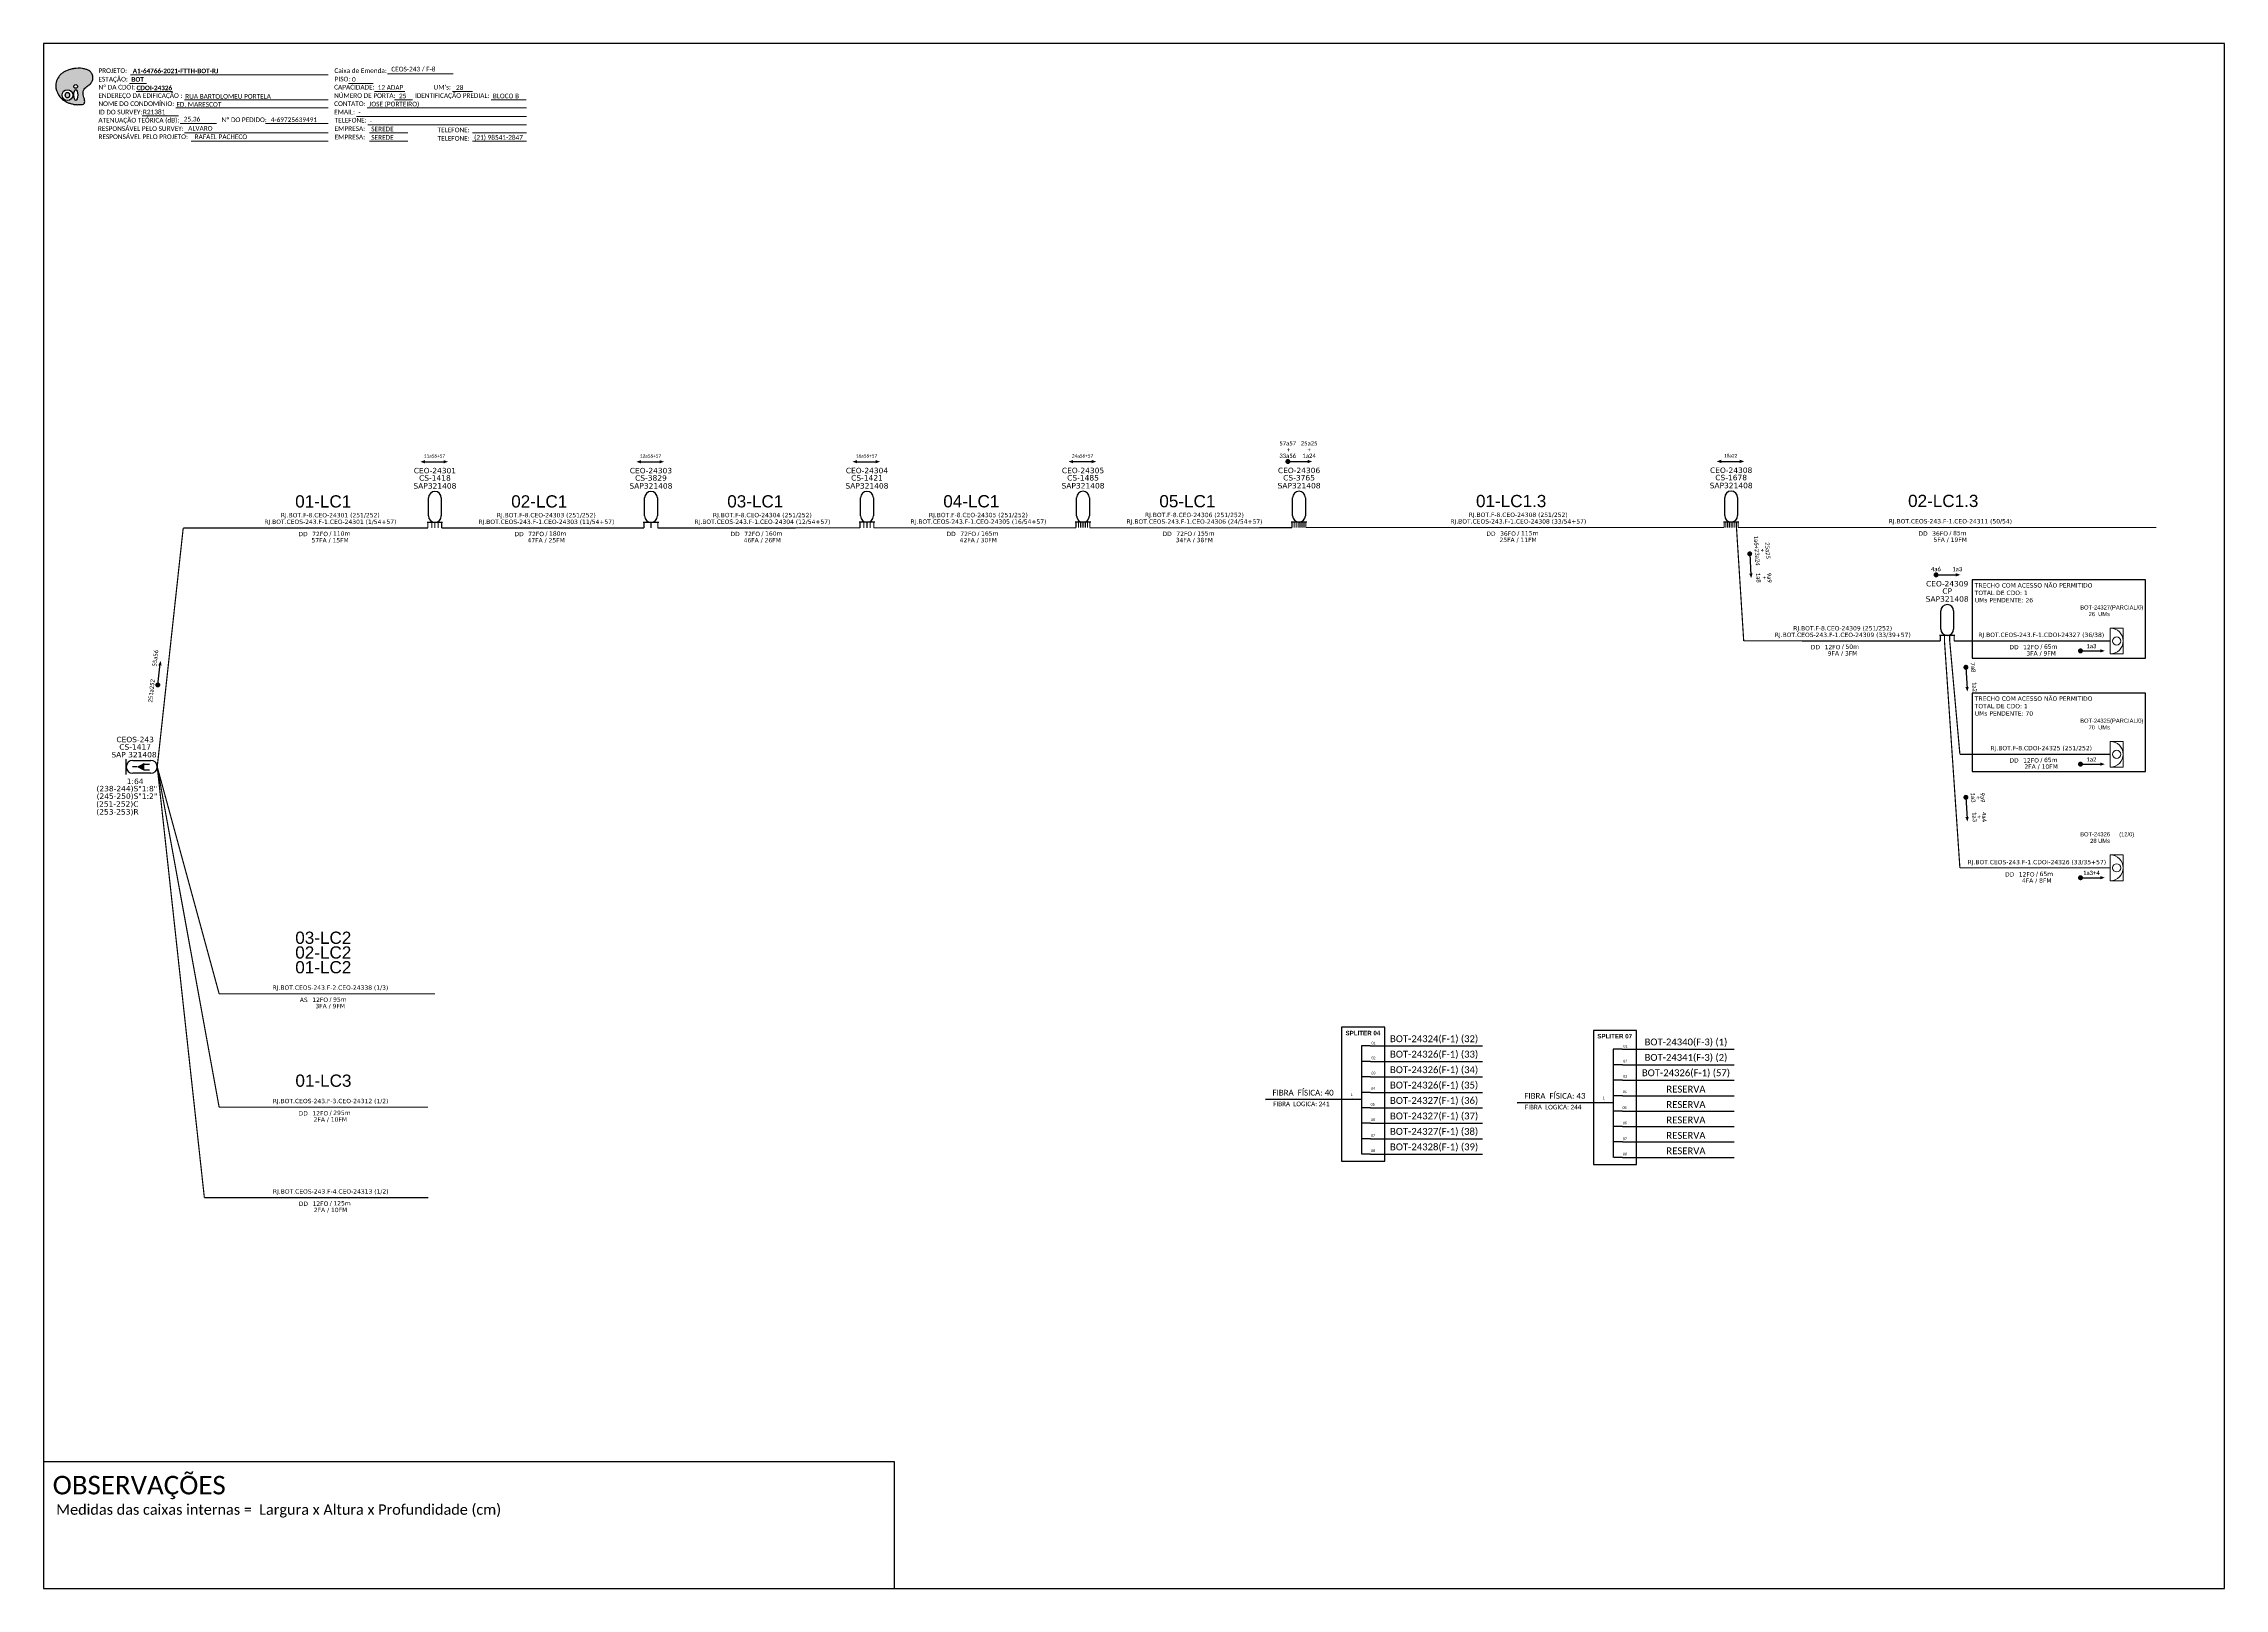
# Model space of a CAD drawing. Header units: millimetres. Extents: x 13779 to 15535, y -3498 to -2904.
# Drawn here: x 14696 to 15535, y -3498 to -2904 of the extents above; entities that cross this region are included whole.
import ezdxf
from ezdxf.enums import TextEntityAlignment as Align

# ---------------------------------------------------------------- set-up
doc = ezdxf.new("R2010")
doc.units = ezdxf.units.MM
doc.header["$MEASUREMENT"] = 0
doc.linetypes.add('ARILSUPP', pattern=[2.98, 1.42, -0.71, 0.14, -0.71])
for name, color, linetype, lineweight in [("20.0-LEGENDA DOS CDO'S", 1, 'Continuous', 0), ('20.1-CDO_INTERIOR', 1, 'Continuous', 0), ('40.1-ETIQUETAS', 1, 'Continuous', 20)]:
    doc.layers.add(name, color=color, linetype=linetype, lineweight=lineweight)
for name, color, linetype in [('20.4-CEOS', 1, 'Continuous'), ('CAP a instalar', 1, 'Continuous'), ('LC1', 3, 'Continuous'), ('SETA', 7, 'Continuous'), ('UNIFILAR', 7, 'Continuous')]:
    doc.layers.add(name, color=color, linetype=linetype)
doc.styles.add('ARIAL', font='arial.ttf')
doc.styles.add('siredit', font='verdana.ttf')
doc.styles.add('WMF-Calibri0', font='calibri.ttf')
doc.styles.add('WMF-Calibri1', font='calibrib.ttf')
doc.linetypes.add('FENCELINE1', pattern='A,0.25,-0.1,[133,ltypeshp.shx,S=0.1,R=0,X=-0.1,Y=0],-0.1,1', length=1.45)

# ---------------------------------------------------------------- blocks, each defined once
blk = doc.blocks.new('CEOS_RP_CT_DRT')
at = {"layer": '20.4-CEOS', "color": 0}
for p, q in [((-4.54, 1.19), (-1.19, 1.19)), ((-1.19, -1.19), (-4.54, -1.19))]:
    blk.add_line(p, q, dxfattribs=at)
for points in [[(-5.73, -1.43), (-5.73, 1.44)], [(-3.79, 0), (-4.59, 0)], [(-2.47, 0.48), (-1.45, 0.48)], [(-2.47, -0.52), (-1.45, -0.52)]]:
    blk.add_lwpolyline(points, dxfattribs=at)
blk.add_lwpolyline([(-3.79, 0, 0, 1.47, 0), (-2.41, 0, 1.47, 1.47, 0)], format="xyseb", dxfattribs=at)
for centre, start, end in [((-4.54, 0), 90, 270), ((-1.19, 0), 270, 90)]:
    blk.add_arc(centre, 1.19, start, end, dxfattribs=at)
at = {"layer": '20.4-CEOS', "color": 7, "style": 'siredit'}
for tag, p in [('Nº_DA_CEOS', (-2.86, 5.6)), ('LOCAL', (-2.86, 4.24)), ('SAP', (-2.86, 2.78)), ('RACIO_SPLITAGEM', (-2.86, -1.88)), ('FIBRAS_SPLITTER', (-2.86, -3.58)), ('RESERVA_FINAIS', (-2.86, -6.39)), ('FIBRAS_TOP_C', (-2.86, -5.08))]:
    blk.add_attdef(tag, text='', height=1.01, dxfattribs=at).set_placement(p, align=Align.TOP_CENTER)
blk = doc.blocks.new('ETIQUETA_RS5F')
at = {"layer": '40.1-ETIQUETAS', "color": 0, "style": 'siredit'}
blk.add_text('/', height=1.5, dxfattribs=at).set_placement((1.55, -1.95), align=Align.MIDDLE_RIGHT)
for tag, p in [('ETIQUETA_R_SECUNDARIA', (1.18, 2.1)), ('ETIQUETA_R_PRIMARIA', (1.18, 4.1)), ('F_ATIVAS/F_MORTAS', (1.11, -4.24))]:
    blk.add_attdef(tag, text='', height=1.5, dxfattribs=at).set_placement(p, align=Align.MIDDLE_CENTER)
for tag, p in [('TIPO_CABO', (-6.62, -2.12)), ('CAP_CABO', (0.37, -2.09))]:
    blk.add_attdef(tag, text='', height=1.5, dxfattribs=at).set_placement(p, align=Align.MIDDLE_RIGHT)
for tag, p in [('FUSÃO_1', (0.82, -8.39)), ('FUSÃO_2', (0.82, -10.6)), ('FUSÃO_3', (0.82, -12.93)), ('FUSÃO_4', (0.82, -15.14)), ('FUSÃO_5', (0.82, -17.16))]:
    blk.add_attdef(tag, text='', height=1.5, dxfattribs=at).set_placement(p, align=Align.CENTER)
blk.add_attdef('METROS', text='', height=1.5, dxfattribs=at).set_placement((2.11, -1.95), align=Align.MIDDLE_LEFT)
blk = doc.blocks.new('SAN')
at = {"layer": 'SETA'}
blk.add_lwpolyline([(-2.58, 0), (6.02, 0)], dxfattribs=at)
for points in [[(-2.1, -0.66), (-3.93, 0), (-2.1, 0.67)], [(5.33, 0.68), (7.16, 0.01), (5.33, -0.65)]]:
    blk.add_solid(points, dxfattribs=at)
blk = doc.blocks.new('CDOI_INT')
at = {"layer": '20.1-CDO_INTERIOR', "color": 0, "lineweight": 18}
blk.add_lwpolyline([(4.25, -4.25), (4.25, 4.25), (0, 4.25), (0, -4.25)], close=True, dxfattribs=at)
blk.add_circle((2.12, 0), 1.36, dxfattribs=at)
blk.add_arc((0, 0), 4.25, 270, 90, dxfattribs=at)
at = {"layer": "20.0-LEGENDA DOS CDO'S", "color": 0, "style": 'ARIAL'}
for tag, p in [('SAP', (-0.08, 6.23)), ('CDO_N', (-0.08, 10.38)), ('SURVEY', (-0.08, 8.2)), ('SPLITER_1', (21.18, 10.38)), ('SPLITER_2', (21.19, 8.68)), ('1:XX', (5.94, -2.22)), ('UMS', (5.94, -4.24))]:
    blk.add_attdef(tag, p, '', height=1.36, dxfattribs=at)
blk.add_attdef('FIBRAS_UTILIZADAS', text='', height=1.36, dxfattribs=at).set_placement((15.34, 10.38), align=Align.CENTER)
blk = doc.blocks.new('OI')
h = blk.add_hatch(color=40)
edge = h.paths.add_edge_path()
edge.add_spline(control_points=[(4.35, -0.67), (3.92, -0.99), (3.26, -1.5), (2.81, -2.59), (2.9, -3.5), (3.06, -4.27), (3.31, -4.85), (3.37, -5.39), (3.4, -5.88), (3.2, -6.4), (2.54, -6.61), (1.65, -6.63), (0.55, -6.67), (-0.56, -6.42), (-1.61, -6.14), (-2.77, -5.61), (-3.92, -4.77), (-4.89, -3.7), (-5.34, -2.65), (-5.6, -1.94), (-5.85, -0.96), (-5.71, 0.47), (-5.1, 2.02), (-4.14, 3.02), (-3.3, 3.61), (-2.37, 4.16), (-1.36, 4.44), (-0.56, 4.7), (0.79, 4.85), (2.24, 4.97), (3.79, 4.57), (4.67, 4.21), (5.44, 3.65), (5.76, 2.99), (6.03, 2.21), (6.01, 1.46), (5.72, 0.64), (5.31, 0.08), (4.88, -0.38), (4.51, -0.55), (4.35, -0.67)], knot_values=[0, 0, 0, 0, 1.60434, 2.417191, 3.427595, 4.282808, 4.776746, 5.304182, 5.888771, 6.258406, 6.858137, 7.79129, 8.986195, 10.124242, 11.187857, 12.242908, 13.953784, 15.414161, 16.515391, 17.349188, 17.675853, 19.552021, 21.515531, 22.568638, 23.63245, 24.621084, 25.782718, 26.745347, 27.142653, 29.870543, 31.004649, 31.921532, 32.709589, 33.801391, 34.042471, 35.192333, 35.971461, 36.628871, 37.254359, 37.836911, 37.836911, 37.836911, 37.836911], degree=3, periodic=0)
h.paths.add_polyline_path([(1.13, -0.87, -1), (-0.04, -0.87, -1)], flags=16)
edge = h.paths.add_edge_path(flags=16)
edge.add_ellipse((0.56, -3.59), major_axis=(-0.02, 1.71), ratio=0.361305, start_angle=0, end_angle=360)
h.paths.add_polyline_path([(-0.36, -3.62, -1), (-3.8, -3.62, -1)], flags=16)
edge = h.paths.add_edge_path(flags=0)
edge.add_ellipse((-2.08, -3.62), major_axis=(0, 0.885), ratio=0.758294, start_angle=0, end_angle=360)
at = {"color": 40}
for centre, radius in [((-2.08, -3.62), 1.72), ((0.54, -0.87), 0.587)]:
    blk.add_circle(centre, radius, dxfattribs=at)
blk.add_ellipse((-2.08, -3.62), major_axis=(0, 0.885), ratio=0.758294, start_param=-3.14159265358979, end_param=3.14159265358979, dxfattribs=at)
blk.add_ellipse((0.56, -3.59), major_axis=(-0.02, 1.71), ratio=0.361305, dxfattribs=at)
at = {"color": 40, "start_tangent": (-0.800898, -0.598801), "end_tangent": (-0.800898, -0.598801)}
blk.add_spline([(4.35, -0.67), (3.2, -1.78), (2.9, -2.54), (2.92, -3.55), (3.12, -4.38), (3.28, -4.85), (3.37, -5.37), (3.35, -5.95), (3.2, -6.29), (2.66, -6.55), (1.73, -6.63), (0.54, -6.62), (-0.58, -6.41), (-1.6, -6.11), (-2.56, -5.67), (-3.95, -4.67), (-4.89, -3.56), (-5.37, -2.56), (-5.64, -1.78), (-5.72, -1.46), (-5.63, 0.42), (-4.84, 2.22), (-4.13, 2.99), (-3.27, 3.62), (-2.4, 4.09), (-1.3, 4.47), (-0.37, 4.72), (0.02, 4.77), (2.75, 4.8), (3.85, 4.53), (4.69, 4.16), (5.31, 3.68), (5.85, 2.73), (5.93, 2.5), (5.94, 1.35), (5.67, 0.62), (5.29, 0.08), (4.84, -0.36), (4.35, -0.67)], degree=3, dxfattribs=at)
blk = doc.blocks.new('CARIMBO')
at = {"color": 7, "lineweight": 0}
for points in [[(134.48, -16.3), (159.61, -16.3)], [(35.15, -20.06), (41.7, -20.06)], [(35.66, -16.79), (111.64, -16.79)], [(37.81, -23.14), (51.75, -23.14)], [(119.43, -20.02), (128.92, -20.02)], [(129.48, -23.14), (141.1, -23.14)], [(159.42, -23.14), (167.09, -23.14)], [(40.13, -32.55), (54.07, -32.55)], [(52.97, -29.48), (111.64, -29.48)], [(56.38, -26.37), (111.64, -26.37)], [(122.56, -32.72), (187.83, -32.72)], [(126.6, -29.48), (187.83, -29.48)], [(137.07, -26.37), (144.01, -26.37)], [(174.24, -26.37), (187.8, -26.37)], [(54.67, -35.52), (68.61, -35.52)], [(56.38, -39.07), (111.64, -39.07)], [(126.84, -35.96), (187.83, -35.96)], [(127.45, -39.07), (142.25, -39.07)], [(167.06, -39.07), (187.83, -39.07)], [(58.87, -42.31), (111.64, -42.31)], [(127.45, -42.31), (142.25, -42.31)], [(167.06, -42.31), (187.83, -42.31)]]:
    blk.add_lwpolyline(points, dxfattribs=at)
at = {"color": 7, "xscale": 1.213923925163967, "yscale": 1.213923925163967, "zscale": 1.213923925163967, "rotation": 0.1532896023949059}
blk.add_blockref('OI', (13.86, -20.16), dxfattribs=at)
at = {"color": 7, "lineweight": 0, "style": 'WMF-Calibri0'}
for s, height, p in [('PROJETO:', 1.793, (23.26, -16.04)), ('Caixa de Emenda:', 1.7927, (114.02, -16.04)), ('ESTAÇÃO:', 1.793, (23.26, -19.32)), ('ENDEREÇO DA EDIFICAÇÃO :', 1.7927, (23.26, -25.63)), ('Nº DA CDOI:', 1.7927, (23.26, -22.39)), ('CAPACIDADE:', 1.7927, (113.91, -22.39)), ('NÚMERO DE PORTA:', 1.7927, (113.91, -25.63)), ('PISO:', 1.793, (114.09, -19.28)), ('IDENTIFICAÇÃO PREDIAL:', 1.7927, (144.99, -25.63)), ("UM's:", 1.793, (152.15, -22.39)), ('ATENUAÇÃO TEÓRICA (dB):', 1.7927, (23.26, -35.09)), ('NOME DO CONDOMÍNIO:', 1.7927, (23.26, -28.74)), ('ID DO SURVEY:', 1.7927, (23.26, -31.97)), ('CONTATO:', 1.793, (113.91, -28.74)), ('EMAIL:', 1.793, (113.91, -31.97)), ('TELEFONE:', 1.793, (114.09, -35.09)), ('RESPONSÁVEL PELO SURVEY:', 1.7927, (23.02, -38.32)), ('RESPONSÁVEL PELO PROJETO:', 1.7927, (23.26, -41.44)), ('EMPRESA:', 1.793, (114.09, -38.32)), ('EMPRESA:', 1.793, (114.09, -41.56)), ('TELEFONE:', 1.793, (153.7, -38.83)), ('TELEFONE:', 1.793, (153.7, -42.06))]:
    blk.add_text(s, height=height, dxfattribs=at).set_placement(p)
at = {"color": 7, "lineweight": 0, "flags": 8}
for tag, p, style in [('PROJ', (36.46, -16.13), 'WMF-Calibri1'), ('CEOS-XX', (135.87, -15.46), 'WMF-Calibri0'), ('EST', (35.94, -19.41), 'WMF-Calibri1'), ('LOGRADOURO', (56.65, -25.91), 'WMF-Calibri0'), ('PISO_PTR', (120.78, -19.42), 'WMF-Calibri0'), ('CAPAC.', (130.66, -22.52), 'WMF-Calibri0'), ('N°', (138.85, -25.77), 'WMF-Calibri0'), ("UC'S", (160.78, -22.54), 'WMF-Calibri0'), ('N°PREDIO', (174.94, -25.77), 'WMF-Calibri0'), ('_ID_', (40.39, -31.94), 'WMF-Calibri0'), ('NOME_DO_COND.', (53.23, -29.02), 'WMF-Calibri0'), ('O_POTEN', (56.06, -34.68), 'WMF-Calibri0'), ('EMAIL', (123.26, -32.12), 'WMF-Calibri0'), ('NOME_DO_CONTATO', (127.3, -28.89), 'WMF-Calibri0'), ('RES_SURVEY', (57.78, -38.23), 'WMF-Calibri0'), ('RES_PROJ', (60.27, -41.47), 'WMF-Calibri0'), ('TELEFONE', (127.55, -35.36), 'WMF-Calibri0'), ('EMP_RESP_SURVEY', (128.16, -38.47), 'WMF-Calibri0'), ('EMP_RESP_PROJ', (128.16, -41.71), 'WMF-Calibri0'), ('CONT_RESP_SURVEY', (167.76, -38.47), 'WMF-Calibri0'), ('CONT_RESP_PROJ', (167.76, -41.71), 'WMF-Calibri0')]:
    blk.add_attdef(tag, p, '', height=1.79, dxfattribs=dict(at, style=style))
at = {"color": 7, "lineweight": 0, "style": 'WMF-Calibri1', "flags": 8}
blk.add_attdef("N° CDO'S", text='', height=1.79, dxfattribs=at).set_placement((44.78, -22.68), align=Align.CENTER)

msp = doc.modelspace()

# ---------------------------------------------------------------- linework, layer by layer
at = {"color": 7, "linetype": 'Continuous'}
for p, q in [((15202.74, -3289.34, 0.96), (15202.74, -3331.03, 0.96)), ((15206.11, -3289.34, 0.96), (15202.74, -3289.34, 0.96)), ((15206.28, -3295.37, 0.96), (15202.91, -3295.37, 0.96)), ((15299.57, -3290.57, 0.96), (15299.57, -3332.26, 0.96)), ((15302.95, -3290.57, 0.96), (15299.57, -3290.57, 0.96)), ((15206.28, -3301.32, 0.96), (15202.91, -3301.32, 0.96)), ((15303.12, -3296.6, 0.96), (15299.74, -3296.6, 0.96)), ((15303.12, -3302.55, 0.96), (15299.74, -3302.55, 0.96)), ((15199.23, -3309.91, 0.96), (15202.72, -3309.91, 0.96)), ((15206.28, -3307.29, 0.96), (15202.91, -3307.29, 0.96)), ((15296.07, -3311.14, 0.96), (15299.56, -3311.14, 0.96)), ((15303.12, -3308.52, 0.96), (15299.74, -3308.52, 0.96)), ((15206.28, -3313.2, 0.96), (15202.91, -3313.2, 0.96)), ((15206.28, -3319.12, 0.96), (15202.91, -3319.12, 0.96)), ((15303.12, -3314.44, 0.96), (15299.74, -3314.44, 0.96)), ((15303.12, -3320.36, 0.96), (15299.74, -3320.36, 0.96)), ((15206.28, -3325.07, 0.96), (15202.91, -3325.07, 0.96)), ((15303.12, -3326.3, 0.96), (15299.74, -3326.3, 0.96)), ((15206.28, -3331, 0.96), (15202.91, -3331, 0.96)), ((15303.12, -3332.23, 0.96), (15299.74, -3332.23, 0.96))]:
    msp.add_line(p, q, dxfattribs=at)
at = {"color": 10, "linetype": 'Continuous'}
for p, q in [((15206.11, -3289.34, 0.96), (15249.26, -3289.35, 0.96)), ((15206.28, -3295.37, 0.96), (15249.26, -3295.39, 0.96)), ((15302.95, -3290.57, 0.96), (15346.1, -3290.58, 0.96)), ((15206.28, -3301.3, 0.96), (15249.26, -3301.32, 0.96)), ((15303.12, -3296.6, 0.96), (15346.1, -3296.62, 0.96)), ((15303.12, -3302.54, 0.96), (15346.1, -3302.55, 0.96)), ((15206.28, -3307.28, 0.96), (15249.26, -3307.29, 0.96)), ((15303.12, -3308.51, 0.96), (15346.1, -3308.52, 0.96)), ((15206.28, -3313.19, 0.96), (15249.26, -3313.21, 0.96)), ((15206.28, -3319.11, 0.96), (15249.26, -3319.13, 0.96)), ((15303.12, -3314.43, 0.96), (15346.1, -3314.44, 0.96)), ((15303.12, -3320.34, 0.96), (15346.1, -3320.36, 0.96)), ((15206.28, -3325.05, 0.96), (15249.26, -3325.07, 0.96)), ((15303.12, -3326.29, 0.96), (15346.1, -3326.3, 0.96)), ((15206.28, -3330.99, 0.96), (15249.26, -3331.01, 0.96)), ((15303.12, -3332.23, 0.96), (15346.1, -3332.24, 0.96))]:
    msp.add_line(p, q, dxfattribs=at)
at = {"color": 1, "linetype": 'Continuous', "lineweight": 60}
for p, q in [((15199.23, -3309.91, 0.96), (15165.84, -3310.02, 0.96)), ((15296.07, -3311.14, 0.96), (15262.68, -3311.25, 0.96))]:
    msp.add_line(p, q, dxfattribs=at)
msp.add_lwpolyline([(14696.01, -3497.96), (15534.57, -3497.96), (15534.57, -2903.96), (14696.01, -2903.96), (14696.01, -3497.96)])
at = {"color": 7, "lineweight": 0}
msp.add_lwpolyline([(14781.31, -2934.72), (14805.46, -2934.72)], dxfattribs=at)
at = {"color": 0, "const_width": 0.96, "elevation": 0.96}
for points in [[(15173.99, -3064.67, 1), (15174.95, -3064.67, 1)], [(15352.01, -3099.68, 1), (15352.07, -3100.63, 1)], [(15423.22, -3108.24, 1), (15424.18, -3108.24, 1)], [(15435.14, -3143.3, 1), (15435.2, -3144.26, 1)], [(15478.77, -3137.48, 1), (15479.73, -3137.48, 1)], [(15478.77, -3181.04, 1), (15479.73, -3181.04, 1)], [(15435.14, -3193.3, 1), (15435.2, -3194.26, 1)], [(15478.77, -3224.7, 1), (15479.73, -3224.7, 1)]]:
    msp.add_lwpolyline(points, format="xyb", close=True, dxfattribs=at)
at = {"color": 0, "elevation": 0.96}
for points in [[(15437.56, -3110.17), (15437.56, -3140.25), (15504.2, -3140.25), (15504.2, -3110.17), (15437.56, -3110.17)], [(15437.56, -3153.73), (15437.56, -3183.81), (15504.2, -3183.81), (15504.2, -3153.73), (15437.56, -3153.73)]]:
    msp.add_lwpolyline(points, dxfattribs=at)
at = {"color": 0, "const_width": 0.96}
msp.add_lwpolyline([(14739.87, -3151.06, 1), (14739.98, -3150.11, 1)], format="xyb", close=True, dxfattribs=at)
at = {"color": 7, "elevation": 0.96}
for points in [[(15195.09, -3333.7), (15211.68, -3333.7), (15211.68, -3282.19), (15195.09, -3282.19)], [(15291.92, -3334.93), (15308.51, -3334.93), (15308.51, -3283.43), (15291.92, -3283.43)]]:
    msp.add_lwpolyline(points, close=True, dxfattribs=at)
at = {"color": 7}
for points in [[(14696.08, -3449.2), (15023.04, -3449.2)], [(15023.04, -3449.2), (15023.04, -3497.96)]]:
    msp.add_lwpolyline(points, dxfattribs=at)
at = {"layer": '20.4-CEOS', "color": 0}
for p, q in [((14843.99, -3085.59, 0.96), (14843.99, -3078.65, 0.96)), ((14848.94, -3078.65, 0.96), (14848.94, -3085.59, 0.96)), ((14927.07, -3085.59, 0.96), (14927.07, -3078.65, 0.96)), ((14932.01, -3078.65, 0.96), (14932.01, -3085.59, 0.96)), ((15010.14, -3085.56, 0.96), (15010.14, -3078.62, 0.96)), ((15015.09, -3078.62, 0.96), (15015.09, -3085.56, 0.96)), ((15093.21, -3085.53, 0.96), (15093.21, -3078.59, 0.96)), ((15098.16, -3078.59, 0.96), (15098.16, -3085.53, 0.96)), ((14849.45, -3088.06, 0.96), (14843.48, -3088.06, 0.96)), ((14932.52, -3088.06, 0.96), (14926.56, -3088.06, 0.96)), ((15015.59, -3088.03, 0.96), (15009.63, -3088.03, 0.96)), ((15098.67, -3088, 0.96), (15092.7, -3088, 0.96))]:
    msp.add_line(p, q, dxfattribs=at)
at = {"layer": '20.4-CEOS', "color": 5}
for p, q in [((15176.29, -3085.5, 0.96), (15176.29, -3078.56, 0.96)), ((15181.23, -3078.56, 0.96), (15181.23, -3085.5, 0.96)), ((15342.43, -3085.45, 0.96), (15342.43, -3078.51, 0.96)), ((15347.38, -3078.51, 0.96), (15347.38, -3085.45, 0.96)), ((15181.74, -3087.97, 0.96), (15175.78, -3087.97, 0.96)), ((15347.89, -3087.92, 0.96), (15341.93, -3087.92, 0.96)), ((15425.51, -3129.07, 0.96), (15425.51, -3122.13, 0.96)), ((15430.45, -3122.13, 0.96), (15430.45, -3129.07, 0.96)), ((15430.96, -3131.55, 0.96), (15425, -3131.55, 0.96))]:
    msp.add_line(p, q, dxfattribs=at)
at = {"layer": '20.4-CEOS', "color": 0}
for centre, start, end in [((14846.47, -3078.65, 0.96), 0, 180), ((14929.54, -3078.65, 0.96), 0, 180), ((15012.61, -3078.62, 0.96), 0, 180), ((15095.69, -3078.59, 0.96), 0, 180), ((14846.47, -3085.59, 0.96), 180, 0), ((14929.54, -3085.59, 0.96), 180, 0), ((15012.61, -3085.56, 0.96), 180, 0), ((15095.69, -3085.53, 0.96), 180, 0)]:
    msp.add_arc(centre, 2.47, start, end, dxfattribs=at)
at = {"layer": '20.4-CEOS', "color": 5}
for centre, start, end in [((15178.76, -3078.56, 0.96), 0, 180), ((15344.91, -3078.51, 0.96), 0, 180), ((15178.76, -3085.5, 0.96), 180, 0), ((15344.91, -3085.45, 0.96), 180, 0), ((15427.98, -3122.13, 0.96), 0, 180), ((15427.98, -3129.07, 0.96), 180, 0)]:
    msp.add_arc(centre, 2.47, start, end, dxfattribs=at)
at = {"layer": '40.1-ETIQUETAS', "color": 1, "const_width": 0.448, "elevation": 0.96}
for points in [[(15432.87, -3220.91), (15426.94, -3133.69)], [(15432.87, -3220.91), (15490.68, -3220.89)]]:
    msp.add_lwpolyline(points, dxfattribs=at)
at = {"layer": 'CAP a instalar', "color": 5, "ltscale": 7, "const_width": 0.448, "elevation": 0.96}
for points in [[(14739.7, -3182.07), (14749.69, -3090.21)], [(14749.69, -3090.21), (14843.78, -3090.21)], [(14849.08, -3090.21), (14849.08, -3088.06)], [(14849.08, -3090.21), (14926.85, -3090.21)], [(14926.85, -3090.21), (14926.85, -3088.06)], [(14932.16, -3090.21), (14932.16, -3088.06)], [(14932.16, -3090.21), (15009.93, -3090.18)], [(15009.93, -3090.18), (15009.93, -3088.03)], [(15015.23, -3090.18), (15015.23, -3088.03)], [(15015.23, -3090.18), (15093, -3090.15)], [(15093, -3090.15), (15093, -3088)], [(15098.3, -3090.15), (15098.3, -3088)], [(15098.3, -3090.15), (15176.07, -3090.12)], [(15176.07, -3090.12), (15176.07, -3087.97)], [(15176.86, -3090.12), (15176.86, -3087.97)], [(15177.63, -3090.12), (15177.63, -3087.97)], [(15178.39, -3090.12), (15178.39, -3087.97)], [(15179.13, -3090.12), (15179.13, -3087.97)], [(15179.89, -3090.12), (15179.89, -3087.97)], [(15180.66, -3090.12), (15180.66, -3087.97)], [(15181.38, -3090.12), (15181.38, -3087.97)], [(15181.38, -3090.06), (15342.22, -3090.06)], [(15342.22, -3090.06), (15342.22, -3087.92)], [(15342.86, -3090.06), (15342.86, -3087.92)], [(15343.52, -3090.06), (15343.52, -3087.92)], [(15344.24, -3090.06), (15344.24, -3087.92)], [(15344.91, -3090.06), (15344.91, -3087.92)], [(15345.57, -3090.06), (15345.57, -3087.92)], [(15346.3, -3090.06), (15346.3, -3087.92)], [(15346.96, -3090.06), (15346.96, -3087.92)], [(15349.74, -3133.62), (15346.96, -3090.06)], [(15347.59, -3090.06), (15347.59, -3087.92)], [(15349.74, -3133.62), (15425.35, -3133.69)], [(15425.35, -3133.69), (15425.35, -3131.55)]]:
    msp.add_lwpolyline(points, dxfattribs=at)
at = {"layer": 'CAP a instalar', "color": 5, "linetype": 'FENCELINE1', "ltscale": 7, "const_width": 0.448, "elevation": 0.96}
msp.add_lwpolyline([(14843.78, -3090.21), (14843.78, -3088.06)], dxfattribs=at)
at = {"layer": 'CAP a instalar', "color": 0, "ltscale": 7, "const_width": 0.448, "elevation": 0.96}
for points in [[(14845.26, -3090.21), (14845.26, -3088.06)], [(14846.47, -3090.21), (14846.47, -3088.06)], [(14847.7, -3090.21), (14847.7, -3088.06)], [(14929.54, -3090.21), (14929.54, -3088.06)], [(15011.41, -3090.18), (15011.41, -3088.03)], [(15013.85, -3090.18), (15013.85, -3088.03)], [(15093.95, -3090.15), (15093.95, -3088)], [(15094.79, -3090.15), (15094.79, -3088)], [(15095.69, -3090.15), (15095.69, -3088)], [(15096.59, -3090.15), (15096.59, -3088)], [(15097.43, -3090.15), (15097.43, -3088)], [(15347.59, -3090.06), (15508.37, -3090.01)], [(15428.96, -3133.69), (15428.96, -3131.55)], [(15432.87, -3177.25), (15428.96, -3133.69)], [(15430.65, -3133.69), (15430.65, -3131.55)], [(15430.65, -3133.68), (15490.68, -3133.68)], [(15432.87, -3177.25), (15490.68, -3177.24)], [(14757.82, -3347.71), (14739.7, -3182.07)], [(14739.7, -3182.07), (14763.5, -3312.94)], [(14763.5, -3312.94), (14843.87, -3312.94)], [(14757.82, -3347.71), (14843.92, -3347.71)]]:
    msp.add_lwpolyline(points, dxfattribs=at)
at = {"layer": 'CAP a instalar', "color": 0, "linetype": 'FENCELINE1', "ltscale": 7, "const_width": 0.448, "elevation": 0.96}
for points in [[(15012.61, -3090.18), (15012.61, -3088.03)], [(14763.5, -3269.32), (14739.7, -3182.07)], [(14763.44, -3269.32), (14846.5, -3269.32)]]:
    msp.add_lwpolyline(points, dxfattribs=at)
at = {"layer": 'CAP a instalar', "color": 1, "ltscale": 7, "const_width": 0.448, "elevation": 0.96}
msp.add_lwpolyline([(15426.94, -3133.69), (15426.94, -3131.55)], dxfattribs=at)
at = {"layer": 'SETA', "color": 0, "elevation": 0.96}
for points in [[(15174.47, -3064.67), (15182.73, -3064.67)], [(15174.47, -3064.67), (15182.73, -3064.67)], [(15352.04, -3100.16), (15352.54, -3108.39)], [(15423.7, -3108.24), (15431.95, -3108.24)], [(15423.7, -3108.24), (15431.95, -3108.24)], [(15435.17, -3143.78), (15435.67, -3152.02)], [(15479.25, -3137.48), (15487.5, -3137.48)], [(15479.25, -3181.04), (15487.5, -3181.04)], [(15435.17, -3193.78), (15435.67, -3202.01)], [(15479.25, -3224.7), (15487.5, -3224.7)]]:
    msp.add_lwpolyline(points, dxfattribs=at)
at = {"layer": 'SETA', "color": 0}
msp.add_lwpolyline([(14739.93, -3150.59), (14740.85, -3142.39)], dxfattribs=at)
msp.add_lwpolyline([(14739.93, -3150.59), (14740.85, -3142.39)], dxfattribs=at)
for points in [[(15182.07, -3064.02, 0.96), (15183.82, -3064.66, 0.96), (15182.07, -3065.3, 0.96)], [(15182.07, -3064.02, 0.96), (15183.82, -3064.66, 0.96), (15182.07, -3065.3, 0.96)], [(15353.15, -3107.69, 0.96), (15352.62, -3109.49, 0.96), (15351.87, -3107.77, 0.96)], [(15431.29, -3107.59, 0.96), (15433.05, -3108.23, 0.96), (15431.29, -3108.87, 0.96)], [(15431.29, -3107.59, 0.96), (15433.05, -3108.23, 0.96), (15431.29, -3108.87, 0.96)], [(14740.12, -3142.97), (14740.96, -3141.29), (14741.4, -3143.11)], [(14740.12, -3142.97), (14740.96, -3141.29), (14741.4, -3143.11)], [(15486.84, -3136.83, 0.96), (15488.6, -3137.47, 0.96), (15486.84, -3138.11, 0.96)], [(15436.28, -3151.32, 0.96), (15435.75, -3153.11, 0.96), (15435, -3151.4, 0.96)], [(15486.84, -3180.39, 0.96), (15488.6, -3181.03, 0.96), (15486.84, -3181.67, 0.96)], [(15436.28, -3201.31, 0.96), (15435.75, -3203.11, 0.96), (15435, -3201.39, 0.96)], [(15486.84, -3224.04, 0.96), (15488.6, -3224.68, 0.96), (15486.84, -3225.32, 0.96)]]:
    msp.add_solid(points, dxfattribs=at)

# ---------------------------------------------------------------- block references
ref = msp.add_blockref('CARIMBO', (14693.82, -2899.22))
ref.add_attrib('PROJ', 'A1-64766-2021-FTTH-BOT-RJ', (14730.27, -2915.35), dxfattribs={"color": 7, "lineweight": 0, "height": 1.7927, "style": 'WMF-Calibri1'})
ref.add_attrib('EST', 'BOT', (14729.76, -2918.63), dxfattribs={"color": 7, "lineweight": 0, "height": 1.793, "style": 'WMF-Calibri1'})
ref.add_attrib("N° CDO'S", 'CDOI-24326', dxfattribs={"color": 7, "lineweight": 0, "height": 1.793, "style": 'WMF-Calibri1'}).set_placement((14738.6, -2921.89), align=Align.CENTER)
ref.add_attrib('LOGRADOURO', 'RUA BARTOLOMEU PORTELA ', (14750.46, -2925.13), dxfattribs={"color": 7, "lineweight": 0, "height": 1.7927, "style": 'WMF-Calibri0'})
ref.add_attrib('NOME_DO_COND.', 'ED. MARESCOT', (14747.05, -2928.24), dxfattribs={"color": 7, "lineweight": 0, "height": 1.7927, "style": 'WMF-Calibri0'})
ref.add_attrib('_ID_', 'R21381', (14734.21, -2931.16), dxfattribs={"color": 7, "lineweight": 0, "height": 1.793, "style": 'WMF-Calibri0'})
ref.add_attrib('O_POTEN', '25,36', (14749.88, -2933.9), dxfattribs={"color": 7, "lineweight": 0, "height": 1.793, "style": 'WMF-Calibri0'})
ref.add_attrib('RES_SURVEY', 'ALVARO', (14751.59, -2937.45), dxfattribs={"color": 7, "lineweight": 0, "height": 1.793, "style": 'WMF-Calibri0'})
ref.add_attrib('RES_PROJ', 'RAFAEL PACHECO', (14754.08, -2940.69), dxfattribs={"color": 7, "lineweight": 0, "height": 1.7927, "style": 'WMF-Calibri0'})
ref.add_attrib('CEOS-XX', 'CEOS-243 / F-8', (14829.69, -2914.67), dxfattribs={"color": 7, "lineweight": 0, "height": 1.7927, "style": 'WMF-Calibri0'})
ref.add_attrib('CAPAC.', '12 ADAP', (14824.47, -2921.73), dxfattribs={"color": 7, "lineweight": 0, "height": 1.793, "style": 'WMF-Calibri0'})
ref.add_attrib("UC'S", '28', (14854.59, -2921.76), dxfattribs={"color": 7, "lineweight": 0, "height": 1.793, "style": 'WMF-Calibri0'})
ref.add_attrib('PISO_PTR', '0', (14814.6, -2918.64), dxfattribs={"color": 7, "lineweight": 0, "height": 1.79, "style": 'WMF-Calibri0'})
ref.add_attrib('N°', '25', (14832.66, -2924.99), dxfattribs={"color": 7, "lineweight": 0, "height": 1.793, "style": 'WMF-Calibri0'})
ref.add_attrib('N°PREDIO', 'BLOCO B', (14868.76, -2924.99), dxfattribs={"color": 7, "lineweight": 0, "height": 1.793, "style": 'WMF-Calibri0'})
ref.add_attrib('NOME_DO_CONTATO', 'JOSE (PORTEIRO)', (14821.12, -2928.1), dxfattribs={"color": 7, "lineweight": 0, "height": 1.7927, "style": 'WMF-Calibri0'})
ref.add_attrib('EMAIL', '-', (14817.08, -2931.34), dxfattribs={"color": 7, "lineweight": 0, "height": 1.79, "style": 'WMF-Calibri0'})
ref.add_attrib('TELEFONE', '-', (14821.36, -2934.58), dxfattribs={"color": 7, "lineweight": 0, "height": 1.79, "style": 'WMF-Calibri0'})
ref.add_attrib('EMP_RESP_SURVEY', 'SEREDE', (14821.97, -2937.69), dxfattribs={"color": 7, "lineweight": 0, "height": 1.793, "style": 'WMF-Calibri0'})
ref.add_attrib('EMP_RESP_PROJ', 'SEREDE', (14821.97, -2940.93), dxfattribs={"color": 7, "lineweight": 0, "height": 1.793, "style": 'WMF-Calibri0'})
ref.add_attrib('CONT_RESP_PROJ', '(21) 98541-2847', (14861.57, -2940.93), dxfattribs={"color": 7, "lineweight": 0, "height": 1.7927, "style": 'WMF-Calibri0'})
at = {"layer": '20.1-CDO_INTERIOR', "color": 0, "ltscale": 11}
ref = msp.add_blockref('CDOI_INT', (15490.69, -3133.68, 0.96), dxfattribs=dict(at, xscale=1.16679960478541, yscale=1.166799604785637, zscale=1.166799604785627))
ref.add_attrib('CDO_N', 'BOT-24327', dxfattribs={"layer": "20.0-LEGENDA DOS CDO'S", "color": 8, "height": 1.587, "style": 'ARIAL'}).set_placement((15490.59, -3121.56, 0.96), align=Align.RIGHT)
ref.add_attrib('FIBRAS_UTILIZADAS', '    (PARCIAL/0)', dxfattribs={"layer": "20.0-LEGENDA DOS CDO'S", "color": 8, "height": 1.584, "style": 'ARIAL'}).set_placement((15495.79, -3121.56, 0.96), align=Align.CENTER)
ref.add_attrib('SURVEY', '26  UMs', dxfattribs={"layer": "20.0-LEGENDA DOS CDO'S", "color": 8, "height": 1.587, "style": 'ARIAL'}).set_placement((15490.6, -3124.11, 0.96), align=Align.RIGHT)
ref = msp.add_blockref('CDOI_INT', (15490.69, -3177.24, 0.96), dxfattribs=dict(at, xscale=1.16679960478541, yscale=1.166799604785637, zscale=1.166799604785627))
ref.add_attrib('CDO_N', 'BOT-24325', dxfattribs={"layer": "20.0-LEGENDA DOS CDO'S", "color": 8, "height": 1.587, "style": 'ARIAL'}).set_placement((15490.59, -3165.12, 0.96), align=Align.RIGHT)
ref.add_attrib('FIBRAS_UTILIZADAS', '    (PARCIAL/0)', dxfattribs={"layer": "20.0-LEGENDA DOS CDO'S", "color": 8, "height": 1.584, "style": 'ARIAL'}).set_placement((15495.79, -3165.12, 0.96), align=Align.CENTER)
ref.add_attrib('SURVEY', '70  UMs', dxfattribs={"layer": "20.0-LEGENDA DOS CDO'S", "color": 8, "height": 1.587, "style": 'ARIAL'}).set_placement((15490.6, -3167.67, 0.96), align=Align.RIGHT)
at = {"layer": '20.1-CDO_INTERIOR', "color": 1, "ltscale": 11}
ref = msp.add_blockref('CDOI_INT', (15490.69, -3220.89, 0.96), dxfattribs=dict(at, xscale=1.16679960478541, yscale=1.166799604785637, zscale=1.166799604785627))
ref.add_attrib('CDO_N', 'BOT-24326', dxfattribs={"layer": "20.0-LEGENDA DOS CDO'S", "color": 0, "height": 1.587, "style": 'ARIAL'}).set_placement((15490.59, -3208.78, 0.96), align=Align.RIGHT)
ref.add_attrib('FIBRAS_UTILIZADAS', '    (12/0)', dxfattribs={"layer": "20.0-LEGENDA DOS CDO'S", "height": 1.584, "style": 'ARIAL'}).set_placement((15495.79, -3208.78, 0.96), align=Align.CENTER)
ref.add_attrib('SURVEY', '28 UMs', dxfattribs={"layer": "20.0-LEGENDA DOS CDO'S", "color": 0, "height": 1.587, "style": 'ARIAL'}).set_placement((15490.6, -3211.32, 0.96), align=Align.RIGHT)
at = {"layer": '20.4-CEOS', "color": 5}
ref = msp.add_blockref('CEOS_RP_CT_DRT', (14739.7, -3182.07, 0.96), dxfattribs=dict(at, xscale=2.075199165344201, yscale=2.075199165344315, zscale=2.075199160319999))
ref.add_attrib('Nº_DA_CEOS', 'CEOS-243', dxfattribs={"color": 7, "height": 2.095, "style": 'siredit'}).set_placement((14731.2, -3170.5, 0.96), align=Align.TOP_CENTER)
ref.add_attrib('LOCAL', 'CS-1417', dxfattribs={"color": 7, "height": 2.095, "style": 'siredit'}).set_placement((14731.2, -3173.35, 0.96), align=Align.TOP_CENTER)
ref.add_attrib('SAP', 'SAP 321408', dxfattribs={"color": 7, "height": 2.095, "style": 'siredit'}).set_placement((14730.78, -3176.33, 0.96), align=Align.TOP_CENTER)
ref.add_attrib('RACIO_SPLITAGEM', '1:64', dxfattribs={"color": 7, "height": 2.095, "style": 'siredit'}).set_placement((14731.2, -3186.59, 0.96), align=Align.TOP_CENTER)
ref.add_attrib('FIBRAS_SPLITTER', '(238-244)S"1:8"', dxfattribs={"color": 7, "height": 2.0953, "style": 'siredit'}).set_placement((14728.01, -3189.39, 0.96), align=Align.TOP_CENTER)
ref.add_attrib('FIBRAS_TOP_C', '(251-252)C', dxfattribs={"color": 7, "height": 2.095, "style": 'siredit'}).set_placement((14724.35, -3195.3, 0.96), align=Align.TOP_CENTER)
ref.add_attrib('RESERVA_FINAIS', '(253-253)R', dxfattribs={"color": 7, "height": 2.095, "style": 'siredit'}).set_placement((14724.41, -3198.32, 0.96), align=Align.TOP_CENTER)
at = {"layer": '40.1-ETIQUETAS', "color": 0}
ref = msp.add_blockref('ETIQUETA_RS5F', (14804.94, -3090.18, 0.96), dxfattribs=dict(at, xscale=1.119743985599598, yscale=1.119743985599825, zscale=1.119743985599779))
ref.add_attrib('ETIQUETA_R_PRIMARIA', 'RJ.BOT.F-8.CEO-24301 (251/252)', dxfattribs={"color": 0, "height": 1.6796, "style": 'siredit'}).set_placement((14806.22, -3085.28, 0.96), align=Align.MIDDLE_CENTER)
ref.add_attrib('ETIQUETA_R_SECUNDARIA', 'RJ.BOT.CEOS-243.F-1.CEO-24301 (1/54+57)', dxfattribs={"color": 1, "height": 1.6796, "style": 'siredit'}).set_placement((14806.26, -3087.83, 0.96), align=Align.MIDDLE_CENTER)
ref.add_attrib('TIPO_CABO', 'DD', dxfattribs={"color": 0, "height": 1.68, "style": 'siredit'}).set_placement((14797.53, -3092.55, 0.96), align=Align.MIDDLE_RIGHT)
ref.add_attrib('CAP_CABO', '72FO', dxfattribs={"color": 0, "height": 1.68, "style": 'siredit'}).set_placement((14805.35, -3092.52, 0.96), align=Align.MIDDLE_RIGHT)
ref.add_attrib('METROS', '110m', dxfattribs={"color": 0, "height": 1.68, "style": 'siredit'}).set_placement((14807.3, -3092.37, 0.96), align=Align.MIDDLE_LEFT)
ref.add_attrib('F_ATIVAS/F_MORTAS', '57FA / 15FM', dxfattribs={"height": 1.6796, "style": 'siredit'}).set_placement((14806.18, -3094.93, 0.96), align=Align.MIDDLE_CENTER)
ref = msp.add_blockref('ETIQUETA_RS5F', (14888.01, -3090.18, 0.96), dxfattribs=dict(at, xscale=1.119743985599598, yscale=1.119743985599825, zscale=1.119743985599779))
ref.add_attrib('ETIQUETA_R_PRIMARIA', 'RJ.BOT.F-8.CEO-24303 (251/252)', dxfattribs={"color": 0, "height": 1.6796, "style": 'siredit'}).set_placement((14889.29, -3085.28, 0.96), align=Align.MIDDLE_CENTER)
ref.add_attrib('ETIQUETA_R_SECUNDARIA', 'RJ.BOT.CEOS-243.F-1.CEO-24303 (11/54+57)', dxfattribs={"color": 1, "height": 1.6796, "style": 'siredit'}).set_placement((14889.33, -3087.83, 0.96), align=Align.MIDDLE_CENTER)
ref.add_attrib('TIPO_CABO', 'DD', dxfattribs={"color": 0, "height": 1.68, "style": 'siredit'}).set_placement((14880.6, -3092.55, 0.96), align=Align.MIDDLE_RIGHT)
ref.add_attrib('CAP_CABO', '72FO', dxfattribs={"color": 0, "height": 1.68, "style": 'siredit'}).set_placement((14888.42, -3092.52, 0.96), align=Align.MIDDLE_RIGHT)
ref.add_attrib('METROS', '180m', dxfattribs={"color": 0, "height": 1.68, "style": 'siredit'}).set_placement((14890.37, -3092.37, 0.96), align=Align.MIDDLE_LEFT)
ref.add_attrib('F_ATIVAS/F_MORTAS', '47FA / 25FM', dxfattribs={"height": 1.6796, "style": 'siredit'}).set_placement((14889.25, -3094.93, 0.96), align=Align.MIDDLE_CENTER)
ref = msp.add_blockref('ETIQUETA_RS5F', (14971.08, -3090.15, 0.96), dxfattribs=dict(at, xscale=1.119743985599598, yscale=1.119743985599825, zscale=1.119743985599779))
ref.add_attrib('ETIQUETA_R_PRIMARIA', 'RJ.BOT.F-8.CEO-24304 (251/252)', dxfattribs={"color": 0, "height": 1.6796, "style": 'siredit'}).set_placement((14972.37, -3085.25, 0.96), align=Align.MIDDLE_CENTER)
ref.add_attrib('ETIQUETA_R_SECUNDARIA', 'RJ.BOT.CEOS-243.F-1.CEO-24304 (12/54+57)', dxfattribs={"color": 1, "height": 1.6796, "style": 'siredit'}).set_placement((14972.41, -3087.8, 0.96), align=Align.MIDDLE_CENTER)
ref.add_attrib('TIPO_CABO', 'DD', dxfattribs={"color": 0, "height": 1.68, "style": 'siredit'}).set_placement((14963.68, -3092.52, 0.96), align=Align.MIDDLE_RIGHT)
ref.add_attrib('CAP_CABO', '72FO', dxfattribs={"color": 0, "height": 1.68, "style": 'siredit'}).set_placement((14971.49, -3092.5, 0.96), align=Align.MIDDLE_RIGHT)
ref.add_attrib('METROS', '160m', dxfattribs={"color": 0, "height": 1.68, "style": 'siredit'}).set_placement((14973.45, -3092.34, 0.96), align=Align.MIDDLE_LEFT)
ref.add_attrib('F_ATIVAS/F_MORTAS', '46FA / 26FM', dxfattribs={"height": 1.6796, "style": 'siredit'}).set_placement((14972.33, -3094.91, 0.96), align=Align.MIDDLE_CENTER)
ref = msp.add_blockref('ETIQUETA_RS5F', (15054.16, -3090.12, 0.96), dxfattribs=dict(at, xscale=1.119743985599598, yscale=1.119743985599825, zscale=1.119743985599779))
ref.add_attrib('ETIQUETA_R_PRIMARIA', 'RJ.BOT.F-8.CEO-24305 (251/252)', dxfattribs={"color": 0, "height": 1.6796, "style": 'siredit'}).set_placement((15055.44, -3085.23, 0.96), align=Align.MIDDLE_CENTER)
ref.add_attrib('ETIQUETA_R_SECUNDARIA', 'RJ.BOT.CEOS-243.F-1.CEO-24305 (16/54+57)', dxfattribs={"color": 1, "height": 1.6796, "style": 'siredit'}).set_placement((15055.48, -3087.77, 0.96), align=Align.MIDDLE_CENTER)
ref.add_attrib('TIPO_CABO', 'DD', dxfattribs={"color": 0, "height": 1.68, "style": 'siredit'}).set_placement((15046.75, -3092.49, 0.96), align=Align.MIDDLE_RIGHT)
ref.add_attrib('CAP_CABO', '72FO', dxfattribs={"color": 0, "height": 1.68, "style": 'siredit'}).set_placement((15054.57, -3092.47, 0.96), align=Align.MIDDLE_RIGHT)
ref.add_attrib('METROS', '165m', dxfattribs={"color": 0, "height": 1.68, "style": 'siredit'}).set_placement((15056.52, -3092.31, 0.96), align=Align.MIDDLE_LEFT)
ref.add_attrib('F_ATIVAS/F_MORTAS', '42FA / 30FM', dxfattribs={"height": 1.6796, "style": 'siredit'}).set_placement((15055.4, -3094.88, 0.96), align=Align.MIDDLE_CENTER)
ref = msp.add_blockref('ETIQUETA_RS5F', (15137.23, -3090.1, 0.96), dxfattribs=dict(at, xscale=1.119743985599598, yscale=1.119743985599825, zscale=1.119743985599779))
ref.add_attrib('ETIQUETA_R_PRIMARIA', 'RJ.BOT.F-8.CEO-24306 (251/252)', dxfattribs={"color": 0, "height": 1.6796, "style": 'siredit'}).set_placement((15138.52, -3085.2, 0.96), align=Align.MIDDLE_CENTER)
ref.add_attrib('ETIQUETA_R_SECUNDARIA', 'RJ.BOT.CEOS-243.F-1.CEO-24306 (24/54+57)', dxfattribs={"color": 1, "height": 1.6796, "style": 'siredit'}).set_placement((15138.56, -3087.74, 0.96), align=Align.MIDDLE_CENTER)
ref.add_attrib('TIPO_CABO', 'DD', dxfattribs={"color": 0, "height": 1.68, "style": 'siredit'}).set_placement((15129.82, -3092.46, 0.96), align=Align.MIDDLE_RIGHT)
ref.add_attrib('CAP_CABO', '72FO', dxfattribs={"color": 0, "height": 1.68, "style": 'siredit'}).set_placement((15137.64, -3092.44, 0.96), align=Align.MIDDLE_RIGHT)
ref.add_attrib('METROS', '155m', dxfattribs={"color": 0, "height": 1.68, "style": 'siredit'}).set_placement((15139.6, -3092.28, 0.96), align=Align.MIDDLE_LEFT)
ref.add_attrib('F_ATIVAS/F_MORTAS', '34FA / 38FM', dxfattribs={"height": 1.6796, "style": 'siredit'}).set_placement((15138.48, -3094.85, 0.96), align=Align.MIDDLE_CENTER)
ref = msp.add_blockref('ETIQUETA_RS5F', (15261.73, -3090.04, 0.96), dxfattribs=dict(at, xscale=1.119743985599598, yscale=1.119743985599825, zscale=1.119743985599779))
ref.add_attrib('ETIQUETA_R_PRIMARIA', 'RJ.BOT.F-8.CEO-24308 (251/252)', dxfattribs={"color": 0, "height": 1.6796, "style": 'siredit'}).set_placement((15263.02, -3085.14, 0.96), align=Align.MIDDLE_CENTER)
ref.add_attrib('ETIQUETA_R_SECUNDARIA', 'RJ.BOT.CEOS-243.F-1.CEO-24308 (33/54+57)', dxfattribs={"color": 1, "height": 1.6796, "style": 'siredit'}).set_placement((15263.06, -3087.68, 0.96), align=Align.MIDDLE_CENTER)
ref.add_attrib('TIPO_CABO', 'DD', dxfattribs={"color": 0, "height": 1.68, "style": 'siredit'}).set_placement((15254.33, -3092.41, 0.96), align=Align.MIDDLE_RIGHT)
ref.add_attrib('CAP_CABO', '36FO', dxfattribs={"color": 0, "height": 1.68, "style": 'siredit'}).set_placement((15262.14, -3092.38, 0.96), align=Align.MIDDLE_RIGHT)
ref.add_attrib('METROS', '115m', dxfattribs={"color": 0, "height": 1.68, "style": 'siredit'}).set_placement((15264.1, -3092.23, 0.96), align=Align.MIDDLE_LEFT)
ref.add_attrib('F_ATIVAS/F_MORTAS', '25FA / 11FM', dxfattribs={"height": 1.6796, "style": 'siredit'}).set_placement((15262.98, -3094.79, 0.96), align=Align.MIDDLE_CENTER)
ref = msp.add_blockref('ETIQUETA_RS5F', (15427.88, -3089.98, 0.96), dxfattribs=dict(at, xscale=1.119743985599598, yscale=1.119743985599825, zscale=1.119743985599779))
ref.add_attrib('ETIQUETA_R_SECUNDARIA', 'RJ.BOT.CEOS-243.F-1.CEO-24311 (50/54)', dxfattribs={"color": 0, "height": 1.6796, "style": 'siredit'}).set_placement((15429.21, -3087.63, 0.96), align=Align.MIDDLE_CENTER)
ref.add_attrib('TIPO_CABO', 'DD', dxfattribs={"color": 0, "height": 1.68, "style": 'siredit'}).set_placement((15420.47, -3092.35, 0.96), align=Align.MIDDLE_RIGHT)
ref.add_attrib('CAP_CABO', '36FO', dxfattribs={"color": 0, "height": 1.68, "style": 'siredit'}).set_placement((15428.29, -3092.33, 0.96), align=Align.MIDDLE_RIGHT)
ref.add_attrib('METROS', '85m', dxfattribs={"color": 0, "height": 1.68, "style": 'siredit'}).set_placement((15430.25, -3092.17, 0.96), align=Align.MIDDLE_LEFT)
ref.add_attrib('F_ATIVAS/F_MORTAS', '5FA / 19FM', dxfattribs={"color": 0, "height": 1.68, "style": 'siredit'}).set_placement((15429.13, -3094.74, 0.96), align=Align.MIDDLE_CENTER)
ref = msp.add_blockref('ETIQUETA_RS5F', (15386.51, -3133.67, 0.96), dxfattribs=dict(at, xscale=1.119743985599598, yscale=1.119743985599825, zscale=1.119743985599779))
ref.add_attrib('ETIQUETA_R_PRIMARIA', 'RJ.BOT.F-8.CEO-24309 (251/252)', dxfattribs={"color": 0, "height": 1.6796, "style": 'siredit'}).set_placement((15387.79, -3128.77, 0.96), align=Align.MIDDLE_CENTER)
ref.add_attrib('ETIQUETA_R_SECUNDARIA', 'RJ.BOT.CEOS-243.F-1.CEO-24309 (33/39+57)', dxfattribs={"color": 1, "height": 1.6796, "style": 'siredit'}).set_placement((15387.83, -3131.31, 0.96), align=Align.MIDDLE_CENTER)
ref.add_attrib('TIPO_CABO', 'DD', dxfattribs={"color": 0, "height": 1.68, "style": 'siredit'}).set_placement((15379.1, -3136.04, 0.96), align=Align.MIDDLE_RIGHT)
ref.add_attrib('CAP_CABO', '12FO', dxfattribs={"color": 0, "height": 1.68, "style": 'siredit'}).set_placement((15386.92, -3136.01, 0.96), align=Align.MIDDLE_RIGHT)
ref.add_attrib('METROS', '50m', dxfattribs={"color": 0, "height": 1.68, "style": 'siredit'}).set_placement((15388.87, -3135.86, 0.96), align=Align.MIDDLE_LEFT)
ref.add_attrib('F_ATIVAS/F_MORTAS', '9FA / 3FM', dxfattribs={"height": 1.68, "style": 'siredit'}).set_placement((15387.75, -3138.42, 0.96), align=Align.MIDDLE_CENTER)
ref = msp.add_blockref('ETIQUETA_RS5F', (15462.85, -3133.66, 0.96), dxfattribs=dict(at, xscale=1.119743985599598, yscale=1.119743985599825, zscale=1.119743985599779))
ref.add_attrib('ETIQUETA_R_PRIMARIA', 'RJ.BOT.CEOS-243.F-1.CDOI-24327 (36/38)', dxfattribs={"color": 0, "height": 1.6796, "style": 'siredit'}).set_placement((15464.14, -3131.3, 0.96), align=Align.MIDDLE_CENTER)
ref.add_attrib('TIPO_CABO', 'DD', dxfattribs={"color": 0, "height": 1.68, "style": 'siredit'}).set_placement((15455.45, -3136.03, 0.96), align=Align.MIDDLE_RIGHT)
ref.add_attrib('CAP_CABO', '12FO', dxfattribs={"color": 0, "height": 1.68, "style": 'siredit'}).set_placement((15463.26, -3136, 0.96), align=Align.MIDDLE_RIGHT)
ref.add_attrib('METROS', '65m', dxfattribs={"color": 0, "height": 1.68, "style": 'siredit'}).set_placement((15465.22, -3135.85, 0.96), align=Align.MIDDLE_LEFT)
ref.add_attrib('F_ATIVAS/F_MORTAS', '3FA / 9FM', dxfattribs={"color": 0, "height": 1.68, "style": 'siredit'}).set_placement((15464.1, -3138.41, 0.96), align=Align.MIDDLE_CENTER)
ref = msp.add_blockref('ETIQUETA_RS5F', (15462.85, -3177.22, 0.96), dxfattribs=dict(at, xscale=1.119743985599598, yscale=1.119743985599825, zscale=1.119743985599779))
ref.add_attrib('ETIQUETA_R_PRIMARIA', 'RJ.BOT.F-8.CDOI-24325 (251/252)', dxfattribs={"color": 0, "height": 1.6796, "style": 'siredit'}).set_placement((15464.14, -3174.86, 0.96), align=Align.MIDDLE_CENTER)
ref.add_attrib('TIPO_CABO', 'DD', dxfattribs={"color": 0, "height": 1.68, "style": 'siredit'}).set_placement((15455.45, -3179.59, 0.96), align=Align.MIDDLE_RIGHT)
ref.add_attrib('CAP_CABO', '12FO', dxfattribs={"color": 0, "height": 1.68, "style": 'siredit'}).set_placement((15463.26, -3179.56, 0.96), align=Align.MIDDLE_RIGHT)
ref.add_attrib('METROS', '65m', dxfattribs={"color": 0, "height": 1.68, "style": 'siredit'}).set_placement((15465.22, -3179.41, 0.96), align=Align.MIDDLE_LEFT)
ref.add_attrib('F_ATIVAS/F_MORTAS', '2FA / 10FM', dxfattribs={"color": 0, "height": 1.68, "style": 'siredit'}).set_placement((15464.1, -3181.97, 0.96), align=Align.MIDDLE_CENTER)
ref = msp.add_blockref('ETIQUETA_RS5F', (15461.16, -3221.04, 0.96), dxfattribs=dict(at, xscale=1.119743985599598, yscale=1.119743985599825, zscale=1.119743985599779))
ref.add_attrib('ETIQUETA_R_PRIMARIA', 'RJ.BOT.CEOS-243.F-1.CDOI-24326 (33/35+57)', dxfattribs={"height": 1.6796, "style": 'siredit'}).set_placement((15462.45, -3218.69, 0.96), align=Align.MIDDLE_CENTER)
ref.add_attrib('TIPO_CABO', 'DD', dxfattribs={"height": 1.68, "style": 'siredit'}).set_placement((15453.76, -3223.41, 0.96), align=Align.MIDDLE_RIGHT)
ref.add_attrib('CAP_CABO', '12FO', dxfattribs={"color": 1, "height": 1.68, "style": 'siredit'}).set_placement((15461.58, -3223.39, 0.96), align=Align.MIDDLE_RIGHT)
ref.add_attrib('METROS', '65m', dxfattribs={"height": 1.68, "style": 'siredit'}).set_placement((15463.53, -3223.23, 0.96), align=Align.MIDDLE_LEFT)
ref.add_attrib('F_ATIVAS/F_MORTAS', '4FA / 8FM', dxfattribs={"color": 1, "height": 1.68, "style": 'siredit'}).set_placement((15462.41, -3225.8, 0.96), align=Align.MIDDLE_CENTER)
ref = msp.add_blockref('ETIQUETA_RS5F', (14804.97, -3269.3, 0.96), dxfattribs=dict(at, xscale=1.119743985599598, yscale=1.119743985599825, zscale=1.119743985599779))
ref.add_attrib('ETIQUETA_R_SECUNDARIA', 'RJ.BOT.CEOS-243.F-2.CEO-24338 (1/3)', dxfattribs={"color": 0, "height": 1.6796, "style": 'siredit'}).set_placement((14806.29, -3266.94, 0.96), align=Align.MIDDLE_CENTER)
ref.add_attrib('TIPO_CABO', 'AS', dxfattribs={"color": 0, "height": 1.68, "style": 'siredit'}).set_placement((14797.56, -3271.67, 0.96), align=Align.MIDDLE_RIGHT)
ref.add_attrib('CAP_CABO', '12FO', dxfattribs={"color": 0, "height": 1.68, "style": 'siredit'}).set_placement((14805.38, -3271.64, 0.96), align=Align.MIDDLE_RIGHT)
ref.add_attrib('METROS', '95m', dxfattribs={"color": 0, "height": 1.68, "style": 'siredit'}).set_placement((14807.33, -3271.49, 0.96), align=Align.MIDDLE_LEFT)
ref.add_attrib('F_ATIVAS/F_MORTAS', '3FA / 9FM', dxfattribs={"color": 0, "height": 1.68, "style": 'siredit'}).set_placement((14806.21, -3274.05, 0.96), align=Align.MIDDLE_CENTER)
ref = msp.add_blockref('ETIQUETA_RS5F', (14805.02, -3312.92, 0.96), dxfattribs=dict(at, xscale=1.119743985599598, yscale=1.119743985599825, zscale=1.119743985599779))
ref.add_attrib('ETIQUETA_R_SECUNDARIA', 'RJ.BOT.CEOS-243.F-3.CEO-24312 (1/2)', dxfattribs={"color": 0, "height": 1.6796, "style": 'siredit'}).set_placement((14806.35, -3310.56, 0.96), align=Align.MIDDLE_CENTER)
ref.add_attrib('TIPO_CABO', 'DD', dxfattribs={"color": 0, "height": 1.68, "style": 'siredit'}).set_placement((14797.62, -3315.29, 0.96), align=Align.MIDDLE_RIGHT)
ref.add_attrib('CAP_CABO', '12FO', dxfattribs={"color": 0, "height": 1.68, "style": 'siredit'}).set_placement((14805.44, -3315.26, 0.96), align=Align.MIDDLE_RIGHT)
ref.add_attrib('METROS', '295m', dxfattribs={"color": 0, "height": 1.68, "style": 'siredit'}).set_placement((14807.39, -3315.11, 0.96), align=Align.MIDDLE_LEFT)
ref.add_attrib('F_ATIVAS/F_MORTAS', '2FA / 10FM', dxfattribs={"color": 0, "height": 1.68, "style": 'siredit'}).set_placement((14806.27, -3317.67, 0.96), align=Align.MIDDLE_CENTER)
ref = msp.add_blockref('ETIQUETA_RS5F', (14805.08, -3347.69, 0.96), dxfattribs=dict(at, xscale=1.119743985599598, yscale=1.119743985599825, zscale=1.119743985599779))
ref.add_attrib('ETIQUETA_R_SECUNDARIA', 'RJ.BOT.CEOS-243.F-4.CEO-24313 (1/2)', dxfattribs={"color": 0, "height": 1.6796, "style": 'siredit'}).set_placement((14806.41, -3345.33, 0.96), align=Align.MIDDLE_CENTER)
ref.add_attrib('TIPO_CABO', 'DD', dxfattribs={"color": 0, "height": 1.68, "style": 'siredit'}).set_placement((14797.67, -3350.06, 0.96), align=Align.MIDDLE_RIGHT)
ref.add_attrib('CAP_CABO', '12FO', dxfattribs={"color": 0, "height": 1.68, "style": 'siredit'}).set_placement((14805.49, -3350.03, 0.96), align=Align.MIDDLE_RIGHT)
ref.add_attrib('METROS', '125m', dxfattribs={"color": 0, "height": 1.68, "style": 'siredit'}).set_placement((14807.45, -3349.88, 0.96), align=Align.MIDDLE_LEFT)
ref.add_attrib('F_ATIVAS/F_MORTAS', '2FA / 10FM', dxfattribs={"color": 0, "height": 1.68, "style": 'siredit'}).set_placement((14806.33, -3352.44, 0.96), align=Align.MIDDLE_CENTER)
at = {"layer": 'UNIFILAR', "color": 0, "lineweight": -3, "xscale": 0.9600000000000364, "yscale": 0.9599999999999226, "zscale": 0.96}
for p in [(14844.66, -3064.76, 0.96), (14927.73, -3064.76, 0.96), (15010.8, -3064.73, 0.96), (15093.88, -3064.7, 0.96), (15343.1, -3064.62, 0.96)]:
    msp.add_blockref('SAN', p, dxfattribs=at)

# ---------------------------------------------------------------- texts
at = {"color": 7, "lineweight": 0, "style": 'WMF-Calibri0'}
msp.add_text('Nº DO PEDIDO:', height=1.7927, dxfattribs=at).set_placement((14764.45, -2934.15))
at = {"color": 0, "style": 'siredit'}
for s, p in [('TRECHO COM ACESSO NÃO PERMITIDO', (15438.59, -3113.11, 0.96)), ('TOTAL DE CDO: 1', (15438.59, -3116, 0.96)), ('UMs PENDENTE: 26', (15438.59, -3118.81, 0.96)), ('TRECHO COM ACESSO NÃO PERMITIDO', (15438.59, -3156.67, 0.96)), ('TOTAL DE CDO: 1', (15438.59, -3159.56, 0.96)), ('UMs PENDENTE: 70', (15438.59, -3162.37, 0.96))]:
    msp.add_text(s, height=1.6796, dxfattribs=at).set_placement(p)
at = {"color": 7, "style": 'WMF-Calibri0'}
msp.add_text('OBSERVAÇÕES', height=7.1308, dxfattribs=at).set_placement((14699.5, -3461.82))
at = {"color": 0, "width": 24.3444, "attachment_point": 5}
for s, insert, char_height in [('{\\fCalibri|b0|i0|c0|p34;\\C1;57a57}', (15174.41, -3057.67, 0.96), 1.6423), ('\\pt3.421;{\\fCalibri|b0|i0|c0|p34;\\C1;+}', (15174.64, -3060.13, 0.96), 1.6423), ('\\pt3.421;{\\fCalibri|b0|i0|c0|p34;\\C1;25a25}', (15182.64, -3057.67, 0.96), 1.6423), ('\\pt3.421;{\\fCalibri|b0|i0|c0|p34;\\C1;+}', (15182.64, -3060.13, 0.96), 1.6423), ('{\\fCalibri|b0|i0|c0|p34;\\C7;11a56\\C1;+57}', (14846.29, -3062.55, 0.96), 1.3056), ('{\\fCalibri|b0|i0|c0|p34;\\C7;12a56\\C1;+57}', (14929.36, -3062.55, 0.96), 1.3056), ('{\\fCalibri|b0|i0|c0|p34;\\C7;16a56\\C1;+57}', (15012.43, -3062.53, 0.96), 1.3056), ('{\\fCalibri|b0|i0|c0|p34;\\C7;24a56\\C1;+57}', (15095.51, -3062.5, 0.96), 1.3056), ('\\C7;\\fCalibri|b0|i0|c0|p34;33a56', (15174.41, -3062.47, 0.96), 1.6423), ('\\C7;\\fCalibri|b0|i0|c0|p34;1a24', (15182.64, -3062.47, 0.96), 1.6423), ('\\C7;\\fCalibri|b0|i0|c0|p34;18a22', (15344.73, -3062.41, 0.96), 1.3056), ('\\C7;\\fCalibri|b0|i0|c0|p34;4a6', (15423.63, -3106.04, 0.96), 1.6423), ('\\C7;\\fCalibri|b0|i0|c0|p34;1a3', (15431.86, -3106.04, 0.96), 1.6423), ('\\C7;\\fCalibri|b0|i0|c0|p34;1a3', (15483.43, -3135.63, 0.96), 1.6423), ('\\C7;\\fCalibri|b0|i0|c0|p34;1a2', (15483.43, -3179.19, 0.96), 1.6423), ('{\\fCalibri|b0|i0|c0|p34;\\C7;1a3+4}', (15483.43, -3222.85, 0.96), 1.6423)]:
    msp.add_mtext(s, dxfattribs=dict(at, insert=insert, char_height=char_height))
at = {"color": 0, "char_height": 1.6423, "width": 24.3444, "attachment_point": 5}
for s, insert, rotation in [('\\C7;\\fCalibri|b0|i0|c0|p34;1a6+23a24', (15354.82, -3098.91, 0.96), 273.46389), ('{\\fCalibri|b0|i0|c0|p34;\\C1;+}', (15356.94, -3098.91, 0.96), 273.46389), ('{\\fCalibri|b0|i0|c0|p34;\\C1;25a25}', (15358.98, -3098.91, 0.96), 273.46389), ('\\C7;\\fCalibri|b0|i0|c0|p34;1a8', (15355.4, -3109.35, 0.96), 273.46389), ('{\\fCalibri|b0|i0|c0|p34;\\C1;+}', (15357.61, -3109.35, 0.96), 273.46389), ('{\\fCalibri|b0|i0|c0|p34;\\C1;9a9}', (15359.57, -3109.35, 0.96), 273.46389), ('\\C7;\\fCalibri|b0|i0|c0|p34;55a56', (14738.96, -3140.28), 83.59728), ('\\C7;\\fCalibri|b0|i0|c0|p34;7a8', (15437.95, -3143.83, 0.96), 273.46389), ('{\\fCalibri|b0|i0|c0|p34;\\C7;251a252}', (14737.46, -3152.83), 83.59728), ('\\C7;\\fCalibri|b0|i0|c0|p34;1a2', (15438.53, -3151.34, 0.96), 273.46389), ('\\C7;\\fCalibri|b0|i0|c0|p34;1a3', (15437.95, -3193.83, 0.96), 273.46389), ('\\C7;\\fCalibri|b0|i0|c0|p34;1a3', (15438.53, -3201.33, 0.96), 273.46389)]:
    msp.add_mtext(s, dxfattribs=dict(at, insert=insert, rotation=rotation))
at = {"color": 1, "char_height": 1.6423, "width": 24.3444, "attachment_point": 5, "rotation": 273.46389}
for s, insert in [('{\\fCalibri|b0|i0|c0|p34;+}', (15439.88, -3194, 0.96)), ('{\\fCalibri|b0|i0|c0|p34;9a9}', (15441.6, -3193.83, 0.96)), ('{\\fCalibri|b0|i0|c0|p34;+}', (15440.31, -3201.33, 0.96)), ('{\\fCalibri|b0|i0|c0|p34;4a4}', (15442.19, -3201.33, 0.96))]:
    msp.add_mtext(s, dxfattribs=dict(at, insert=insert))
at = {"attachment_point": 5}
for s, insert, char_height, width in [('\\C10;\\fArial|b1|i0|c0|p34;\\H1x;SPLITER 04', (15203.31, -3284.43, 0.96), 1.7043, 16.5888), ('\\pt49.37685;{\\fCalibri|b0|i0|c0|p34;\\C7;BOT-24324(F-1) (32)}', (15230.69, -3286.9, 0.96), 2.6334, 39.2739), ('\\C10;\\fArial|b1|i0|c0|p34;\\H1x;SPLITER 07', (15300.14, -3285.66, 0.96), 1.7043, 16.5888), ('\\pt49.37685;{\\fCalibri|b0|i0|c0|p34;\\C7;BOT-24340(F-3) (1)}', (15327.53, -3288.14, 0.96), 2.6334, 39.2739), ('\\C7;\\fArial|b0|i0|;\\H1.0273588255048;02 ', (15207.35, -3294, 0.96), 1.7043, 3.6079), ('\\C7;\\fArial|b0|i0|;\\H1.0273588255048;01 ', (15207.4, -3288.24, 0.96), 1.7043, 3.4178), ('\\pt49.38;{\\fCalibri|b0|i0|c0|p34;\\C1;BOT-24326(F-1) (33)}', (15230.69, -3292.83, 0.96), 2.6334, 39.2739), ('\\C7;\\fArial|b0|i0|;\\H1.0273588255048;02 ', (15304.19, -3295.24, 0.96), 1.7043, 3.6079), ('\\C7;\\fArial|b0|i0|;\\H1.0273588255048;01 ', (15304.24, -3289.48, 0.96), 1.7043, 3.4178), ('\\pt49.37685;{\\fCalibri|b0|i0|c0|p34;\\C7;BOT-24341(F-3) (2)}', (15327.53, -3294.07, 0.96), 2.6334, 39.2739), ('\\C7;\\fArial|b0|i0|;\\H1.0273588255048;03 ', (15207.35, -3299.81, 0.96), 1.7043, 3.3178), ('\\pt49.38;{\\fCalibri|b0|i0|c0|p34;\\C1;BOT-24326(F-1) (34)}', (15230.69, -3298.81, 0.96), 2.6334, 39.2739), ('\\pt49.38;{\\fCalibri|b0|i0|c0|p34;\\C1;BOT-24326(F-1) (35)}', (15230.69, -3304.72, 0.96), 2.6334, 39.2739), ('\\C7;\\fArial|b0|i0|;\\H1.0273588255048;03 ', (15304.19, -3301.04, 0.96), 1.7043, 3.3178), ('\\pt49.38;{\\fCalibri|b0|i0|c0|p34;\\C1;BOT-24326(F-1) (57)}', (15327.53, -3299.98, 0.96), 2.6334, 39.2739), ('{\\fCalibri|b0|i0|c0|p34;\\C7;FIBRA  FÍSICA: 40}', (15180.31, -3307.37, 0.96), 2.1945, 33.1776), ('{\\fCalibri|b0|i0|c0|p34;\\C7;FIBRA  LOGICA: 241}', (15179.64, -3311.68, 0.96), 1.7557, 33.1776), ('\\C7;\\fArial|b0|i0|;\\H1.0273588255048;1', (15199.07, -3308.16, 0.96), 1.7043, 1.6881), ('\\C7;\\fArial|b0|i0|;\\H1.0273588255048;05 ', (15207.08, -3311.86, 0.96), 1.7043, 4.4373), ('\\C7;\\fArial|b0|i0|;\\H1.0273588255048;04 ', (15207.21, -3305.71, 0.96), 1.7043, 3.6079), ('\\pt49.37685;{\\fCalibri|b0|i0|c0|p34;\\C7;BOT-24327(F-1) (36)}', (15230.69, -3310.64, 0.96), 2.6334, 39.2739), ('{\\fCalibri|b0|i0|c0|p34;\\C7;FIBRA  FÍSICA: 43}', (15277.14, -3308.6, 0.96), 2.1945, 33.1776), ('{\\fCalibri|b0|i0|c0|p34;\\C7;FIBRA  LOGICA: 244}', (15276.48, -3312.91, 0.96), 1.7557, 33.1776), ('\\C7;\\fArial|b0|i0|;\\H1.0273588255048;1', (15295.91, -3309.39, 0.96), 1.7043, 1.6881), ('\\C7;\\fArial|b0|i0|;\\H1.0273588255048;04 ', (15304.05, -3306.94, 0.96), 1.7043, 3.6079), ('\\pt49.37685;{\\fCalibri|b0|i0|c0|p34;\\C7;RESERVA}', (15327.53, -3306.01, 0.96), 2.6334, 39.2739), ('\\pt49.37685;{\\fCalibri|b0|i0|c0|p34;\\C7;RESERVA}', (15327.53, -3311.93, 0.96), 2.6334, 39.2739), ('\\C7;\\fArial|b0|i0|;\\H1.0273588255048;06 ', (15207.21, -3317.76, 0.96), 1.7043, 3.6079), ('\\pt49.37685;{\\fCalibri|b0|i0|c0|p34;\\C7;BOT-24327(F-1) (38)}', (15230.68, -3322.53, 0.96), 2.6334, 39.2739), ('\\pt49.37685;{\\fCalibri|b0|i0|c0|p34;\\C7;BOT-24327(F-1) (37)}', (15230.69, -3316.58, 0.96), 2.6334, 39.2739), ('\\C7;\\fArial|b0|i0|;\\H1.0273588255048;05 ', (15303.92, -3313.1, 0.96), 1.7043, 4.4373), ('\\C7;\\fArial|b0|i0|;\\H1.0273588255048;06 ', (15304.05, -3318.99, 0.96), 1.7043, 3.6079), ('\\pt49.37685;{\\fCalibri|b0|i0|c0|p34;\\C7;RESERVA}', (15327.52, -3317.85, 0.96), 2.6334, 39.2739), ('\\C7;\\fArial|b0|i0|;\\H1.0273588255048;07 ', (15207.21, -3323.86, 0.96), 1.7043, 3.6079), ('\\pt49.37685;{\\fCalibri|b0|i0|c0|p34;\\C7;BOT-24328(F-1) (39)}', (15230.69, -3328.47, 0.96), 2.6334, 39.2739), ('\\C7;\\fArial|b0|i0|;\\H1.0273588255048;07 ', (15304.05, -3325.1, 0.96), 1.7043, 3.6079), ('\\pt49.37685;{\\fCalibri|b0|i0|c0|p34;\\C7;RESERVA}', (15327.52, -3323.79, 0.96), 2.6334, 39.2739), ('\\pt49.37685;{\\fCalibri|b0|i0|c0|p34;\\C7;RESERVA}', (15327.52, -3329.73, 0.96), 2.6334, 39.2739), ('\\C7;\\fArial|b0|i0|;\\H1.0273588255048;08 ', (15207.21, -3329.67, 0.96), 1.7043, 3.6079), ('\\C7;\\fArial|b0|i0|;\\H1.0273588255048;08 ', (15304.05, -3330.9, 0.96), 1.7043, 3.6079)]:
    msp.add_mtext(s, dxfattribs=dict(at, insert=insert, char_height=char_height, width=width))
at = {"color": 7, "insert": (14700.85, -3465.66), "char_height": 4, "width": 658.8434, "attachment_point": 1, "style": 'WMF-Calibri0'}
msp.add_mtext('Medidas das caixas internas =  Largura x Altura x Profundidade (cm)', dxfattribs=at)
at = {"color": 7, "lineweight": 0, "style": 'WMF-Calibri0', "flags": 8}
msp.add_attdef('4-69725639491', (14783.35, -2934.11), '', height=1.79, dxfattribs=at)
at = {"layer": '20.4-CEOS', "color": 0, "style": 'siredit'}
for tag, text, height, p in [('CEO-24301', 'CEOSXXX', 2.095, (14846.47, -3067.11, 0.96)), ('CEO-24303', 'CEOSXXX', 2.095, (14929.54, -3067.11, 0.96)), ('CEO-24304', 'CEOSXXX', 2.095, (15012.61, -3067.08, 0.96)), ('CEO-24305', 'CEOSXXX', 2.095, (15095.69, -3067.05, 0.96)), ('CEO-24306', 'CEOSXXX', 2.095, (15178.76, -3067.02, 0.96)), ('CEO-24308', 'CEOSXXX', 2.095, (15344.91, -3066.97, 0.96)), ('SAP321408', '', 2.1, (14846.47, -3072.98, 0.96)), ('CS-1418', '', 2.1, (14846.47, -3069.92, 0.96)), ('SAP321408', '', 2.1, (14929.54, -3072.98, 0.96)), ('CS-3829', '', 2.1, (14929.54, -3069.92, 0.96)), ('SAP321408', '', 2.1, (15012.61, -3072.95, 0.96)), ('CS-1421', '', 2.1, (15012.61, -3069.89, 0.96)), ('SAP321408', '', 2.1, (15095.69, -3072.92, 0.96)), ('CS-1485', '', 2.1, (15095.69, -3069.86, 0.96)), ('SAP321408', '', 2.1, (15178.76, -3072.89, 0.96)), ('CS-3765', '', 2.1, (15178.76, -3069.83, 0.96)), ('SAP321408', '', 2.1, (15344.91, -3072.83, 0.96)), ('CS-1678', '', 2.1, (15344.91, -3069.77, 0.96)), ('CEO-24309', 'CEOSXXX', 2.095, (15427.98, -3110.59, 0.96)), ('SAP321408', '', 2.1, (15427.98, -3116.46, 0.96)), ('CP', '', 2.1, (15427.98, -3113.4, 0.96)), ('(245-250)S"1:2"', '(xx-xx)C', 2.095, (14728.05, -3192.28, 0.96))]:
    msp.add_attdef(tag, text=text, height=height, dxfattribs=at).set_placement(p, align=Align.TOP_CENTER)
at = {"layer": 'LC1', "color": 0, "linetype": 'ARILSUPP', "style": 'ARIAL'}
for s, p in [('04-LC1', (15052.74, -3079.94, 0.96)), ('05-LC1', (15135.81, -3079.91, 0.96)), ('01-LC1.3', (15260.32, -3079.85, 0.96)), ('02-LC1.3', (15426.46, -3079.8, 0.96)), ('01-LC1', (14803.52, -3079.99, 0.96)), ('02-LC1', (14886.59, -3079.99, 0.96)), ('03-LC1', (14969.66, -3079.97, 0.96)), ('03-LC2', (14803.55, -3247.77, 0.96)), ('02-LC2', (14803.55, -3253.44, 0.96)), ('01-LC2', (14803.55, -3259.11, 0.96)), ('01-LC3', (14803.61, -3302.73, 0.96))]:
    msp.add_text(s, height=4.704, dxfattribs=at).set_placement(p, align=Align.MIDDLE_CENTER)

doc.saveas('drawing.dxf')
